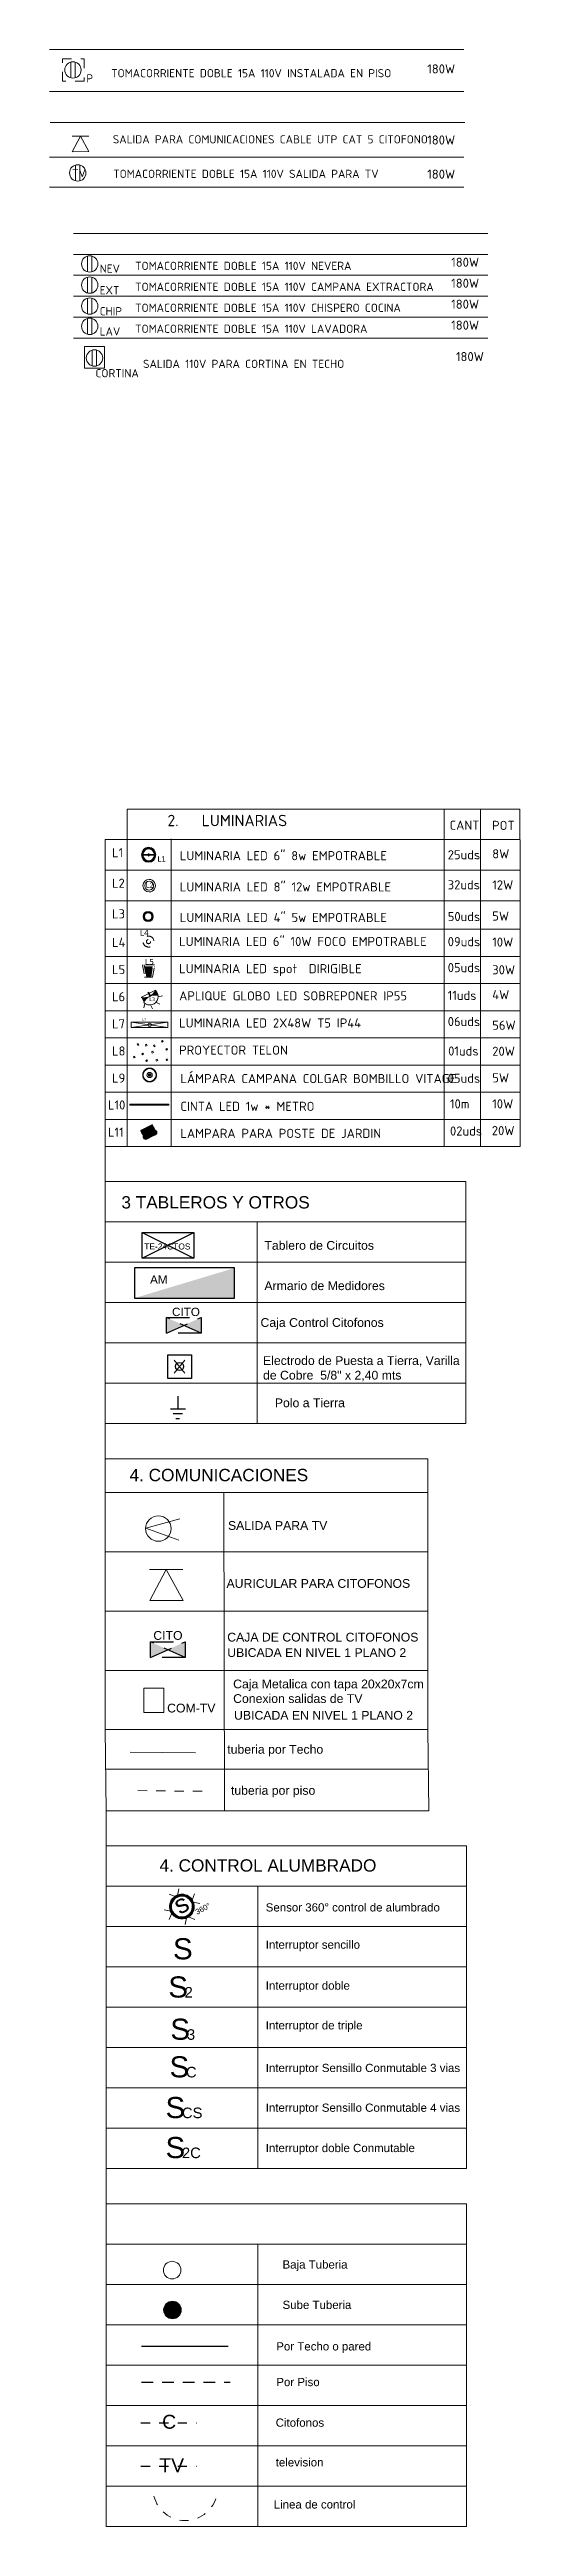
# Model space of a CAD drawing. Header units: millimetres. Extents: x 391 to 679, y 21 to 219.
# Drawn here: x 570.15 to 575.28, y 136.25 to 163.22 of the extents above; entities that cross this region are included whole.
import ezdxf

# ---------------------------------------------------------------- set-up
doc = ezdxf.new("R2010")
doc.units = ezdxf.units.MM
for name, pattern in [('Demolished', [0.004762, 0.003175, -0.001587]), ('HIDDEN', [0.375, 0.25, -0.125]), ('HIDDEN2', [0.1875, 0.125, -0.0625]), ('RAYITAS', [0.375, 0.25, -0.125])]:
    doc.linetypes.add(name, pattern=pattern)
doc.layers.get('0').update_dxf_attribs({"lineweight": 13})
for name, color, linetype, lineweight in [('A-DETL', 7, 'Continuous', 9), ('BLOQUES CUADRO', 140, 'Continuous', 18), ('Comunicacion', 3, 'Continuous', 9), ('Comunicaciones', 30, 'Continuous', 9), ('CUADROS', 250, 'Continuous', 18), ('E-COTAS', 7, 'Continuous', 25), ('E-LITE-EQPM', 33, 'Continuous', 9), ('ELEC', 1, 'Continuous', 20), ('Electrico Convenciones y Notas', 7, 'Continuous', 25), ('Electricos Luminarias', 7, 'Continuous', 25), ('G-ANNO-TEXT', 7, 'Continuous', 9), ('IL cuadro', 5, 'Continuous', 9), ('Iluminacion', 190, 'Continuous', 9), ('Interruptores', 3, 'Continuous', 9), ('Salida Iluminacion', 140, 'Continuous', 15), ('TUBERIA', 1, 'Continuous', 9), ('Tuberia Piso', 1, 'HIDDEN2', 13)]:
    doc.layers.add(name, color=color, linetype=linetype, lineweight=lineweight)
doc.styles.add('DINGRAFO', font='SIMPLEX.SHX')
doc.styles.add('ISOCPEUR_1', font='isocpeur.ttf', dxfattribs={"height": 0.075})
doc.styles.add('ISOCPEUR_3', font='isocpeur.ttf', dxfattribs={"height": 0.2})
doc.styles.add('ISOCPEUR_B', font='', dxfattribs={"height": 0.3})
doc.styles.add('ISOCPEUR_B_1', font='', dxfattribs={"height": 0.2})
doc.styles.get("Standard").update_dxf_attribs({"font": 'arial.ttf'})
doc.styles.get('ISOCPEUR_B').set_extended_font_data('ISOCPEUR', bold=True)
doc.styles.get('ISOCPEUR_B_1').set_extended_font_data('ISOCPEUR', bold=True)

msp = doc.modelspace()

# ---------------------------------------------------------------- texts
at = {"layer": 'CUADROS', "char_height": 0.095465, "attachment_point": 1, "style": 'DINGRAFO'}
for s, insert, width in [('{\\fArial|b0|i0|c0|p34;Tablero de Circuitos}', (572.4879, 150.2441), 2.081958), ('{\\fArial|b0|i0|c0|p34;Armario de Medidores}', (572.4879, 149.8049), 2.081958), ('{\\fArial|b0|i0|c0|p34;Caja Control Citofonos}', (572.4456, 149.4042), 2.081958), ('{\\fArial|b0|i0|c0|p34;Electrodo de Puesta a Tierra, Varilla de Cobre  5/8" x 2,40 mts}', (572.4728, 148.99), 2.16224), ('{\\fArial|b0|i0|c0|p34;Polo a Tierra}', (572.6015, 148.5299), 2.081958), ('{\\fArial|b0|i0|c0|p34;SALIDA PARA TV}', (572.0911, 147.1947), 2.081958), ('{\\fArial|b0|i0|c0|p34;AURICULAR PARA CITOFONOS}', (572.0755, 146.5634), 2.081958), ('{\\fArial|b0|i0|c0|p34;CITO}', (571.2782, 145.9975), 2.081958), ('{\\fArial|b0|i0|c0|p34;CAJA DE CONTROL CITOFONOS}', (572.0833, 145.9789), 2.081958), ('{\\fArial|b0|i0|c0|p34;UBICADA EN NIVEL 1 PLANO 2}', (572.0833, 145.8107), 2.081958), ('{\\fArial|b0|i0|c0|p34;Caja Metalica con tapa 20x20x7cm\\PConexion salidas de TV}', (572.1476, 145.4692), 2.081958), ('{\\fArial|b0|i0|c0|p34;COM-TV}', (571.4287, 145.2066), 2.081958), ('{\\fArial|b0|i0|c0|p34;UBICADA EN NIVEL 1 PLANO 2}', (572.1575, 145.1278), 2.081958), ('{\\fArial|b0|i0|c0|p34;tuberia por Techo}', (572.0833, 144.7573), 2.081958), ('{\\fArial|b0|i0|c0|p34;tuberia por piso}', (572.1232, 144.3104), 2.081958)]:
    msp.add_mtext(s, dxfattribs=dict(at, insert=insert, width=width))
at = {"layer": 'Electrico Convenciones y Notas', "color": 6, "attachment_point": 1}
for s, insert, char_height, width in [('{\\fArial|b0|i0|c0|p34;TE-24CTOS}', (571.1799, 150.2171), 0.06542, 0.881189), ('{\\fArial|b0|i0|c0|p34;AM}', (571.243, 149.8701), 0.090861, 1.223874), ('{\\fArial|b0|i0|c0|p34;CITO}', (571.4821, 149.5177), 0.090861, 1.223874)]:
    msp.add_mtext(s, dxfattribs=dict(at, insert=insert, char_height=char_height, width=width))
at = {"layer": 'Electrico Convenciones y Notas', "color": 30, "insert": (571.3741, 137.4646), "char_height": 0.151435, "width": 2.03979, "attachment_point": 1}
msp.add_mtext('{\\fArial|b0|i0|c0|p34;C}', dxfattribs=at)
at = {"layer": 'Electrico Convenciones y Notas', "color": 4, "insert": (571.343, 136.9911), "char_height": 0.151435, "width": 2.03979, "attachment_point": 1}
msp.add_mtext('{\\fArial|b0|i0|c0|p34;TV}', dxfattribs=at)
at = {"layer": 'G-ANNO-TEXT', "color": 1, "width": 2.073228, "attachment_point": 1, "style": 'ISOCPEUR_3'}
for s, insert, char_height in [('P', (570.5486, 162.9467), 0.0894), ('TV', (570.3935, 161.9155), 0.08939), ('NEV', (570.6936, 160.8753), 0.08939), ('EXT', (570.6936, 160.6401), 0.08939), ('CHIP', (570.6936, 160.4118), 0.08939), ('LAV', (570.6936, 160.1915), 0.08939)]:
    msp.add_mtext(s, dxfattribs=dict(at, insert=insert, char_height=char_height))
at = {"layer": 'G-ANNO-TEXT', "color": 7, "attachment_point": 1}
for s, insert, char_height, width, style in [('TOMACORRIENTE DOBLE 15A 110V INSTALADA EN PISO', (570.8189, 163.003), 0.089392, 3.043338, 'ISOCPEUR_3'), ('\\pxt11;180W', (574.2613, 163.055), 0.099478, 2.637051, 'ISOCPEUR_1'), ('SALIDA PARA COMUNICACIONES CABLE UTP CAT 5 CITOFONO', (570.8365, 162.2831), 0.089392, 3.458182, 'ISOCPEUR_3'), ('\\pxt11;180W', (574.2613, 162.2807), 0.099478, 2.637051, 'ISOCPEUR_1'), ('TOMACORRIENTE DOBLE 15A 110V SALIDA PARA TV', (570.841, 161.9073), 0.089392, 3.043338, 'ISOCPEUR_3'), ('\\pxt11;180W', (574.2613, 161.909), 0.099478, 2.637051, 'ISOCPEUR_1'), ('TOMACORRIENTE DOBLE 15A 110V NEVERA', (571.0799, 160.9055), 0.089392, 2.348763, 'ISOCPEUR_3'), ('\\pxt11;180W', (574.5223, 160.9499), 0.099478, 2.637051, 'ISOCPEUR_1'), ('TOMACORRIENTE DOBLE 15A 110V CAMPANA EXTRACTORA', (571.0799, 160.6772), 0.089392, 3.277893, 'ISOCPEUR_3'), ('\\pxt11;180W', (574.5223, 160.7215), 0.099478, 2.637051, 'ISOCPEUR_1'), ('\\pxt11;180W', (574.5223, 160.4932), 0.099478, 2.637051, 'ISOCPEUR_1'), ('TOMACORRIENTE DOBLE 15A 110V CHISPERO COCINA', (571.0799, 160.4488), 0.089392, 3.034397, 'ISOCPEUR_3'), ('TOMACORRIENTE DOBLE 15A 110V LAVADORA', (571.0799, 160.2205), 0.089392, 2.980348, 'ISOCPEUR_3'), ('\\pxt11;180W', (574.5223, 160.2648), 0.099478, 2.637051, 'ISOCPEUR_1'), ('\\pxt11;180W', (574.5742, 159.9225), 0.099478, 2.637051, 'ISOCPEUR_1'), ('CORTINA', (570.6486, 159.7369), 0.08939, 2.073228, 'ISOCPEUR_3'), ('SALIDA 110V PARA CORTINA EN TECHO', (571.1659, 159.8385), 0.089392, 2.348763, 'ISOCPEUR_3'), ('\\pxi-3,l4,t4;2.^ILUMINARIAS', (571.3077, 154.8843), 0.124348, 1.647603, 'ISOCPEUR_B_1'), ('\\pxt11;CANT', (574.505, 154.8207), 0.099478, 2.637051, 'ISOCPEUR_1'), ('\\pxt11;POT', (574.9671, 154.8186), 0.09948, 2.637051, 'ISOCPEUR_1'), ('L1', (570.8279, 154.5218), 0.09948, 2.637051, 'ISOCPEUR_1'), ('LUMINARIA LED 6" 8w EMPOTRABLE', (571.5669, 154.4888), 0.099478, 2.637051, 'ISOCPEUR_1'), ('25uds', (574.4844, 154.4987), 0.09948, 2.637051, 'ISOCPEUR_1'), ('\\pxt11;8W', (574.9692, 154.5092), 0.09948, 2.637051, 'ISOCPEUR_1'), ('L2', (570.8279, 154.189), 0.09948, 2.637051, 'ISOCPEUR_1'), ('LUMINARIA LED 8" 12w EMPOTRABLE', (571.5669, 154.1491), 0.099478, 2.637051, 'ISOCPEUR_1'), ('32uds', (574.4844, 154.172), 0.09948, 2.637051, 'ISOCPEUR_1'), ('\\pxt11;12W', (574.9692, 154.1704), 0.09948, 2.637051, 'ISOCPEUR_1'), ('L3', (570.8279, 153.8559), 0.09948, 2.637051, 'ISOCPEUR_1'), ('LUMINARIA LED 4" 5w EMPOTRABLE', (571.5669, 153.816), 0.099478, 2.637051, 'ISOCPEUR_1'), ('50uds', (574.4844, 153.8262), 0.09948, 2.637051, 'ISOCPEUR_1'), ('\\pxt11;5W', (574.9692, 153.8317), 0.09948, 2.637051, 'ISOCPEUR_1'), ('L4', (570.8279, 153.545), 0.09948, 2.637051, 'ISOCPEUR_1'), ('LUMINARIA LED 6" 10W FOCO EMPOTRABLE', (571.5594, 153.5546), 0.099478, 2.637051, 'ISOCPEUR_1'), ('09uds', (574.4844, 153.5527), 0.09948, 2.637051, 'ISOCPEUR_1'), ('\\pxt11;10W', (574.9692, 153.5484), 0.09948, 2.637051, 'ISOCPEUR_1'), ('L5', (570.8279, 153.2495), 0.09948, 2.637051, 'ISOCPEUR_1'), ('LUMINARIA LED spot  DIRIGIBLE', (571.5594, 153.2589), 0.099478, 2.637051, 'ISOCPEUR_1'), ('05uds', (574.4844, 153.2703), 0.09948, 2.637051, 'ISOCPEUR_1'), ('30W', (574.9692, 153.2466), 0.09948, 2.637051, 'ISOCPEUR_1'), ('L6', (570.8279, 152.9539), 0.09948, 2.637051, 'ISOCPEUR_1'), ('APLIQUE GLOBO LED SOBREPONER IP55', (571.5594, 152.9631), 0.099478, 2.637051, 'ISOCPEUR_1'), ('11uds', (574.4844, 152.9681), 0.09948, 2.637051, 'ISOCPEUR_1'), ('4W', (574.9692, 152.9755), 0.09948, 2.637051, 'ISOCPEUR_1'), ('L7', (570.8279, 152.6584), 0.09948, 2.637051, 'ISOCPEUR_1'), ('LUMINARIA LED 2X48W T5 IP44', (571.5594, 152.6676), 0.099478, 2.637051, 'ISOCPEUR_1'), ('06uds', (574.4844, 152.683), 0.09948, 2.637051, 'ISOCPEUR_1'), ('56W', (574.9692, 152.6429), 0.09948, 2.637051, 'ISOCPEUR_1'), ('PROYECTOR TELON', (571.5594, 152.3718), 0.099478, 2.637051, 'ISOCPEUR_1'), ('L8', (570.8279, 152.3629), 0.09948, 2.637051, 'ISOCPEUR_1'), ('LÁMPARA CAMPANA COLGAR BOMBILLO VITAGE', (571.5728, 152.0621), 0.099478, 3.059014, 'ISOCPEUR_1'), ('01uds', (574.4892, 152.3626), 0.09948, 2.637051, 'ISOCPEUR_1'), ('20W', (574.9692, 152.3596), 0.09948, 2.637051, 'ISOCPEUR_1'), ('L9', (570.8279, 152.0674), 0.09948, 2.637051, 'ISOCPEUR_1'), ('05uds', (574.4844, 152.0657), 0.09948, 2.637051, 'ISOCPEUR_1'), ('5W', (574.9692, 152.0701), 0.09948, 2.637051, 'ISOCPEUR_1'), ('L10', (570.7838, 151.7748), 0.09948, 2.637051, 'ISOCPEUR_1'), ('CINTA LED 1w * METRO', (571.5728, 151.7601), 0.099478, 3.059014, 'ISOCPEUR_1'), ('10m', (574.5088, 151.7868), 0.09948, 2.637051, 'ISOCPEUR_1'), ('10W', (574.9692, 151.7868), 0.09948, 2.637051, 'ISOCPEUR_1'), ('L11', (570.7838, 151.4791), 0.09948, 2.637051, 'ISOCPEUR_1'), ('LAMPARA PARA POSTE DE JARDIN ', (571.5728, 151.4658), 0.099478, 3.221308, 'ISOCPEUR_1'), ('02uds', (574.5088, 151.4913), 0.09948, 2.637051, 'ISOCPEUR_1'), ('20W', (574.9647, 151.4956), 0.09948, 2.637051, 'ISOCPEUR_1'), ('{\\fArial|b0|i0|c0|p34;3 TABLEROS Y OTROS}', (570.9308, 150.7322), 0.134088, 3.964836, 'ISOCPEUR_B'), ('{\\fArial|b0|i0|c0|p34;4. COMUNICACIONES}', (571.0188, 147.7632), 0.134088, 3.964836, 'ISOCPEUR_B'), ('{\\fArial|b0|i0|c0|p34;4. CONTROL ALUMBRADO}', (571.345, 143.5125), 0.134088, 3.964836, 'ISOCPEUR_B'), ('{\\fArial|b0|i0|c0|p34;Sensor 360° control de alumbrado}', (572.5024, 143.0337), 0.089392, 2.348763, 'ISOCPEUR_3'), ('{\\fArial|b0|i0|c0|p34;Interruptor sencillo}', (572.5024, 142.628), 0.089392, 2.348763, 'ISOCPEUR_3'), ('{\\fArial|b0|i0|c0|p34;Interruptor doble}', (572.5024, 142.1826), 0.089392, 2.348763, 'ISOCPEUR_3'), ('{\\fArial|b0|i0|c0|p34;Interruptor de triple}', (572.5024, 141.75), 0.089392, 2.348763, 'ISOCPEUR_3'), ('{\\fArial|b0|i0|c0|p34;Interruptor Sensillo Conmutable 3 vias }', (572.5024, 141.2856), 0.089392, 2.348763, 'ISOCPEUR_3'), ('{\\fArial|b0|i0|c0|p34;Interruptor Sensillo Conmutable 4 vias}', (572.5024, 140.853), 0.089392, 2.348763, 'ISOCPEUR_3'), ('{\\fArial|b0|i0|c0|p34;Interruptor doble Conmutable}', (572.5024, 140.4141), 0.089392, 2.348763, 'ISOCPEUR_3'), ('{\\fArial|b0|i0|c0|p34;Baja Tuberia}', (572.6856, 139.1458), 0.089392, 2.348763, 'ISOCPEUR_3'), ('{\\fArial|b0|i0|c0|p34;Sube Tuberia}', (572.6856, 138.7065), 0.089392, 2.348763, 'ISOCPEUR_3'), ('{\\fArial|b0|i0|c0|p34;Por Techo o pared}', (572.6172, 138.2544), 0.089392, 2.348763, 'ISOCPEUR_3'), ('{\\fArial|b0|i0|c0|p34;Por Piso}', (572.6179, 137.866), 0.089392, 2.348763, 'ISOCPEUR_3'), ('{\\fArial|b0|i0|c0|p34;Citofonos}', (572.6109, 137.4239), 0.089392, 2.348763, 'ISOCPEUR_3'), ('{\\fArial|b0|i0|c0|p34;television}', (572.6109, 136.9917), 0.089392, 2.348763, 'ISOCPEUR_3'), ('{\\fArial|b0|i0|c0|p34;Linea de control}', (572.5896, 136.5336), 0.089392, 2.348763, 'ISOCPEUR_3')]:
    msp.add_mtext(s, dxfattribs=dict(at, insert=insert, char_height=char_height, width=width, style=style))
at = {"layer": 'Interruptores', "color": 1, "attachment_point": 1, "rotation": 0.06125}
for s, insert, char_height in [('S', (571.492, 142.653), 0.2302), ('S', (571.4107, 140.9247), 0.2302), ('CS', (571.5898, 140.8093), 0.11508), ('S', (571.4107, 140.4892), 0.2302), ('2C', (571.5898, 140.3738), 0.11508)]:
    msp.add_mtext_dynamic_manual_height_columns(s, width=0.182788, gutter_width=12.5, heights=[0], dxfattribs=dict(at, insert=insert, char_height=char_height))

# ---------------------------------------------------------------- blocks, each defined once
blk = doc.blocks.new('piso')
at = {"color": 0}
blk.add_circle((0, 0), 0.0936, dxfattribs=at)
blk = doc.blocks.new('Family - ___-13700779-SIMBOLOS PLANTA DE ILUMINACIÓN')
at = {"layer": 'Electricos Luminarias', "color": 1}
for p, q in [((5.676, -2.028), (5.538, -2.028)), ((5.538, -2.031), (5.676, -2.031))]:
    blk.add_line(p, q, dxfattribs=at)
at = {"layer": 'Electricos Luminarias', "color": 1, "flags": 128}
for points in [[(5.678, -2.029), (5.672, -2.001), (5.655, -1.978), (5.63, -1.963), (5.602, -1.959), (5.574, -1.967), (5.552, -1.985), (5.539, -2.011), (5.536, -2.029)], [(5.616, -2.028), (5.612, -2.021), (5.603, -2.02), (5.597, -2.028)], [(5.536, -2.029), (5.542, -2.058), (5.559, -2.081), (5.584, -2.096), (5.612, -2.1), (5.64, -2.092), (5.662, -2.074), (5.675, -2.048), (5.678, -2.029)], [(5.598, -2.031), (5.602, -2.038), (5.611, -2.039), (5.617, -2.031)]]:
    blk.add_lwpolyline(points, dxfattribs=at)
at = {"layer": 'Electricos Luminarias', "color": 1}
for radius, start, end in [(0.0835, 360, 180), (0.0749, 0, 180), (0.0734, 360, 180), (0.0706, 0, 180), (0.0835, 180, 360), (0.0749, 180, 360), (0.0734, 180, 360), (0.0706, 180, 360)]:
    blk.add_arc((5.607, -2.029), radius, start, end, dxfattribs=at)
at = {"insert": (5.71, -2.048), "char_height": 0.06, "attachment_point": 1}
blk.add_mtext_dynamic_manual_height_columns('{\\fVerdana|b0|i0|c0|p34;L1}', width=0.15636, gutter_width=1, heights=[0], dxfattribs=at)
blk = doc.blocks.new('ROSETA')
at = {"layer": 'Iluminacion', "color": 5}
for radius, start, end in [(0.0755, 90, 270), (0.0537, 90, 270), (0.0755, 270, 90), (0.0537, 270, 90)]:
    blk.add_arc((0, 0), radius, start, end, dxfattribs=at)
at = {"insert": (-0.041, 0.036), "char_height": 0.06, "attachment_point": 1}
blk.add_mtext_dynamic_manual_height_columns('{\\fVerdana|b0|i0|c0|p34;L2}', width=0.07393, gutter_width=1, heights=[0], dxfattribs=at)
blk = doc.blocks.new('Lighting_Fixture-Lutron-Recessed-Finire-4in-Round-Downlight - Not a Type - Load Type Catalog-13473215-1_9 PLANTA ILUMINACIÓN')
at = {"layer": 'E-LITE-EQPM', "color": 243}
for start, end in [(90, 270), (270, 90)]:
    blk.add_arc((0, 0), 0.0737, start, end, dxfattribs=at)
blk = doc.blocks.new('L3')
at = {"layer": 'A-DETL', "color": 6, "linetype": 'Demolished', "ltscale": 4}
blk.add_circle((1040.845, 112.77), 0.0224, dxfattribs=at)
for start, end in [(9.9999, 189.9999), (189.9999, 9.9999)]:
    blk.add_arc((1040.845, 112.77), 0.0597, start, end, dxfattribs=at)
at = {"insert": (1040.75, 112.895), "char_height": 0.06, "attachment_point": 1}
blk.add_mtext_dynamic_manual_height_columns('{\\fVerdana|b0|i0|c0|p34;L4}', width=0.17561, gutter_width=1, heights=[0], dxfattribs=at)
blk = doc.blocks.new('L8')
at = {"layer": 'IL cuadro'}
h = blk.add_hatch(color=256, dxfattribs=at)
h.dxf.hatch_style = 1
h.paths.add_polyline_path([(1040.871, 111.442), (1040.784, 111.442), (1040.804, 111.329), (1040.851, 111.329)])
at = {"layer": 'A-DETL', "linetype": 'Demolished'}
for p, q in [((1040.893, 111.461), (1040.761, 111.461)), ((1040.761, 111.461), (1040.785, 111.329)), ((1040.765, 111.442), (1040.761, 111.442)), ((1040.78, 111.461), (1040.804, 111.329)), ((1040.871, 111.442), (1040.784, 111.442)), ((1040.851, 111.329), (1040.874, 111.461)), ((1040.87, 111.329), (1040.893, 111.461)), ((1040.893, 111.442), (1040.89, 111.442)), ((1040.785, 111.329), (1040.87, 111.329))]:
    blk.add_line(p, q, dxfattribs=at)
at = {"insert": (1040.789, 111.525), "char_height": 0.06, "attachment_point": 1}
blk.add_mtext_dynamic_manual_height_columns('{\\fVerdana|b0|i0|c0|p34;L5}', width=0.09935, gutter_width=1, heights=[0], dxfattribs=at)
blk = doc.blocks.new('*U310')
at = {"layer": 'TUBERIA'}
blk.add_lwpolyline([(0.015, 0.034), (-0.015, -0.034)], dxfattribs=at)
blk = doc.blocks.new('*U311')
at = {"layer": 'Iluminacion', "color": 0, "linetype": 'ByBlock', "lineweight": -2, "transparency": 16777216}
blk.add_blockref('*U310', (144.46, 11.037), dxfattribs=at)
for p, rotation in [((144.574, 10.996), 40.00000000000001), ((144.687, 11.038), 79.99999999999994), ((144.747, 11.143), 120)]:
    blk.add_blockref('*U310', p, dxfattribs=dict(at, rotation=rotation))
blk = doc.blocks.new('Aplique')
at = {"layer": 'Iluminacion'}
h = blk.add_hatch(color=5, dxfattribs=at)
h.dxf.hatch_style = 1
edge = h.paths.add_edge_path()
edge.add_line((144.671, 11.275), (144.713, 11.19))
edge.add_arc((144.666, 10.986), 0.209, 76.9152, 155.8902)
edge.add_line((144.475, 11.071), (144.433, 11.157))
edge.add_arc((144.48, 11.36), 0.209, 256.9152, 335.8902)
h = blk.add_hatch(color=5, dxfattribs=at)
h.dxf.hatch_style = 1
h.paths.add_polyline_path([(144.573, 11.173), (144.541, 11.238), (144.557, 11.246), (144.589, 11.181)])
at = {"layer": 'Iluminacion', "color": 5}
blk.add_lwpolyline([(144.433, 11.157), (144.671, 11.275)], dxfattribs=at)
blk.add_lwpolyline([(144.573, 11.173), (144.541, 11.238), (144.557, 11.246), (144.589, 11.181)], close=True, dxfattribs=at)
for centre, radius, start, end in [((144.48, 11.36), 0.209, 256.9152, 335.8902), ((144.575, 11.169), 0.14, 224.4635, 47.4095), ((144.666, 10.986), 0.209, 76.9152, 155.8902)]:
    blk.add_arc(centre, radius, start, end, dxfattribs=at)
at = {"layer": 'Iluminacion', "color": 5, "rotation": 10}
blk.add_blockref('*U311', (4.136, -24.935), dxfattribs=at)
at = {"insert": (144.565, 11.155), "char_height": 0.06, "attachment_point": 1}
blk.add_mtext_dynamic_manual_height_columns('{\\fVerdana|b0|i0|c0|p34;L3}', width=0.3994, gutter_width=1, heights=[0], dxfattribs=at)
blk = doc.blocks.new('Luminaria Fluorescente')
at = {"layer": 'Iluminacion', "color": 1}
blk.add_lwpolyline([(0, 0.15), (1, 0.15), (1, 0), (0, 0), (0, 0.15)], dxfattribs=at)
at = {"insert": (0.305, 0.248), "char_height": 0.06, "attachment_point": 1}
blk.add_mtext_dynamic_manual_height_columns('{\\fVerdana|b0|i0|c0|p34;L7}', width=0.51626, gutter_width=1, heights=[0], dxfattribs=at)
blk = doc.blocks.new('Lampara tipo CAMPANA - Lampara tipo CAMPANA-1434747-NIVEL 4')
at = {"layer": 'E-LITE-EQPM', "color": 1, "lineweight": 13, "flags": 128}
for points in [[(-0.15, 0), (-0.15, 0.006), (-0.15, 0.012), (-0.149, 0.018), (-0.148, 0.024), (-0.147, 0.03), (-0.146, 0.036), (-0.144, 0.041), (-0.142, 0.047), (-0.14, 0.053), (-0.138, 0.058), (-0.136, 0.064), (-0.133, 0.069), (-0.13, 0.075), (-0.127, 0.08), (-0.124, 0.085), (-0.12, 0.09), (-0.117, 0.094), (-0.113, 0.099), (-0.109, 0.103), (-0.105, 0.108), (-0.1, 0.112), (-0.096, 0.116), (-0.091, 0.119), (-0.086, 0.123), (-0.081, 0.126), (-0.076, 0.129), (-0.071, 0.132), (-0.065, 0.135), (-0.06, 0.138), (-0.054, 0.14), (-0.049, 0.142), (-0.043, 0.144), (-0.037, 0.145), (-0.031, 0.147), (-0.025, 0.148), (-0.02, 0.149), (-0.014, 0.149), (-0.008, 0.15), (-0.002, 0.15), (0.004, 0.15), (0.01, 0.15), (0.016, 0.149), (0.022, 0.148), (0.028, 0.147), (0.034, 0.146), (0.04, 0.145), (0.046, 0.143), (0.051, 0.141), (0.057, 0.139), (0.062, 0.136), (0.068, 0.134), (0.073, 0.131), (0.078, 0.128), (0.083, 0.125), (0.088, 0.121), (0.093, 0.118), (0.098, 0.114), (0.102, 0.11), (0.106, 0.106), (0.111, 0.101), (0.115, 0.097), (0.118, 0.092), (0.122, 0.087), (0.125, 0.082), (0.129, 0.077), (0.132, 0.072), (0.134, 0.067), (0.137, 0.061), (0.139, 0.056), (0.141, 0.05), (0.143, 0.045), (0.145, 0.039), (0.146, 0.033), (0.148, 0.027), (0.148, 0.021), (0.149, 0.015), (0.15, 0.009), (0.15, 0.003), (0.15, 0)], [(-0.028, 0), (-0.028, 0.001), (-0.028, 0.002), (-0.028, 0.003), (-0.028, 0.004), (-0.028, 0.006), (-0.027, 0.007), (-0.027, 0.008), (-0.027, 0.009), (-0.026, 0.01), (-0.026, 0.011), (-0.025, 0.012), (-0.025, 0.013), (-0.024, 0.014), (-0.024, 0.015), (-0.023, 0.016), (-0.023, 0.017), (-0.022, 0.018), (-0.021, 0.018), (-0.02, 0.019), (-0.02, 0.02), (-0.019, 0.021), (-0.018, 0.022), (-0.017, 0.022), (-0.016, 0.023), (-0.015, 0.024), (-0.014, 0.024), (-0.013, 0.025), (-0.012, 0.025), (-0.011, 0.026), (-0.01, 0.026), (-0.009, 0.027), (-0.008, 0.027), (-0.007, 0.027), (-0.006, 0.027), (-0.005, 0.028), (-0.004, 0.028), (-0.003, 0.028), (-0.002, 0.028), (0, 0.028), (0.001, 0.028), (0.002, 0.028), (0.003, 0.028), (0.004, 0.028), (0.005, 0.028), (0.006, 0.027), (0.007, 0.027), (0.008, 0.027), (0.009, 0.026), (0.011, 0.026), (0.012, 0.025), (0.013, 0.025), (0.014, 0.024), (0.015, 0.024), (0.015, 0.023), (0.016, 0.023), (0.017, 0.022), (0.018, 0.021), (0.019, 0.021), (0.02, 0.02), (0.021, 0.019), (0.021, 0.018), (0.022, 0.017), (0.023, 0.016), (0.023, 0.015), (0.024, 0.014), (0.024, 0.013), (0.025, 0.012), (0.025, 0.011), (0.026, 0.01), (0.026, 0.009), (0.027, 0.008), (0.027, 0.007), (0.027, 0.006), (0.027, 0.005), (0.028, 0.004), (0.028, 0.003), (0.028, 0.002), (0.028, 0.001), (0.028, 0)], [(-0.003, 0.001), (-0.003, 0.001), (-0.002, 0.001), (-0.002, 0.001), (-0.002, 0.001), (-0.002, 0.002), (-0.002, 0.002), (-0.002, 0.002), (-0.002, 0.002), (-0.002, 0.002), (-0.002, 0.002), (-0.002, 0.002), (-0.002, 0.002), (-0.002, 0.002), (-0.002, 0.002), (-0.002, 0.002), (-0.001, 0.002), (-0.001, 0.002), (-0.001, 0.002), (-0.001, 0.002), (-0.001, 0.002), (-0.001, 0.003), (-0.001, 0.003), (-0.001, 0.003), (-0.001, 0.003), (-0.001, 0.003), (0, 0.003), (0, 0.003), (0, 0.003), (0, 0.003), (0, 0.003), (0, 0.003), (0, 0.003), (0, 0.003), (0, 0.003), (0.001, 0.003), (0.001, 0.003), (0.001, 0.003), (0.001, 0.003), (0.001, 0.002), (0.001, 0.002), (0.001, 0.002), (0.001, 0.002), (0.001, 0.002), (0.001, 0.002), (0.001, 0.002), (0.002, 0.002), (0.002, 0.002), (0.002, 0.002), (0.002, 0.002), (0.002, 0.002), (0.002, 0.002), (0.002, 0.002), (0.002, 0.002), (0.002, 0.001), (0.002, 0.001), (0.002, 0.001), (0.002, 0.001), (0.002, 0.001), (0.002, 0.001), (0.002, 0.001), (0.002, 0.001), (0.002, 0.001), (0.002, 0.001), (0.003, 0), (0.003, 0), (0.003, 0), (0.003, 0), (0.003, 0), (0.003, 0)], [(-0.003, 0), (-0.003, 0), (-0.003, 0), (-0.003, 0), (-0.003, 0), (-0.003, 0.001), (-0.003, 0.001), (-0.003, 0.001), (-0.003, 0.001), (-0.003, 0.001), (-0.003, 0.001)], [(0.15, 0), (0.15, -0.006), (0.15, -0.012), (0.149, -0.018), (0.148, -0.024), (0.147, -0.03), (0.146, -0.036), (0.144, -0.041), (0.142, -0.047), (0.14, -0.053), (0.138, -0.058), (0.136, -0.064), (0.133, -0.069), (0.13, -0.075), (0.127, -0.08), (0.124, -0.085), (0.12, -0.09), (0.117, -0.094), (0.113, -0.099), (0.109, -0.103), (0.105, -0.108), (0.1, -0.112), (0.096, -0.116), (0.091, -0.119), (0.086, -0.123), (0.081, -0.126), (0.076, -0.129), (0.071, -0.132), (0.065, -0.135), (0.06, -0.138), (0.054, -0.14), (0.049, -0.142), (0.043, -0.144), (0.037, -0.145), (0.031, -0.147), (0.025, -0.148), (0.02, -0.149), (0.014, -0.149), (0.008, -0.15), (0.002, -0.15), (-0.004, -0.15), (-0.01, -0.15), (-0.016, -0.149), (-0.022, -0.148), (-0.028, -0.147), (-0.034, -0.146), (-0.04, -0.145), (-0.046, -0.143), (-0.051, -0.141), (-0.057, -0.139), (-0.062, -0.136), (-0.068, -0.134), (-0.073, -0.131), (-0.078, -0.128), (-0.083, -0.125), (-0.088, -0.121), (-0.093, -0.118), (-0.098, -0.114), (-0.102, -0.11), (-0.106, -0.106), (-0.111, -0.101), (-0.115, -0.097), (-0.118, -0.092), (-0.122, -0.087), (-0.125, -0.082), (-0.129, -0.077), (-0.132, -0.072), (-0.134, -0.067), (-0.137, -0.061), (-0.139, -0.056), (-0.141, -0.05), (-0.143, -0.045), (-0.145, -0.039), (-0.146, -0.033), (-0.148, -0.027), (-0.148, -0.021), (-0.149, -0.015), (-0.15, -0.009), (-0.15, -0.003), (-0.15, 0)], [(0.028, 0), (0.028, -0.001), (0.028, -0.002), (0.028, -0.003), (0.028, -0.004), (0.027, -0.006), (0.027, -0.007), (0.027, -0.008), (0.027, -0.009), (0.026, -0.01), (0.026, -0.011), (0.025, -0.012), (0.025, -0.013), (0.024, -0.014), (0.024, -0.015), (0.023, -0.016), (0.022, -0.017), (0.022, -0.018), (0.021, -0.018), (0.02, -0.019), (0.019, -0.02), (0.019, -0.021), (0.018, -0.022), (0.017, -0.022), (0.016, -0.023), (0.015, -0.024), (0.014, -0.024), (0.013, -0.025), (0.012, -0.025), (0.011, -0.026), (0.01, -0.026), (0.009, -0.027), (0.008, -0.027), (0.007, -0.027), (0.006, -0.027), (0.005, -0.028), (0.004, -0.028), (0.002, -0.028), (0.001, -0.028), (0, -0.028), (-0.001, -0.028), (-0.002, -0.028), (-0.003, -0.028), (-0.004, -0.028), (-0.005, -0.028), (-0.006, -0.027), (-0.008, -0.027), (-0.009, -0.027), (-0.01, -0.026), (-0.011, -0.026), (-0.012, -0.025), (-0.013, -0.025), (-0.014, -0.024), (-0.015, -0.024), (-0.016, -0.023), (-0.017, -0.023), (-0.017, -0.022), (-0.018, -0.021), (-0.019, -0.021), (-0.02, -0.02), (-0.021, -0.019), (-0.022, -0.018), (-0.022, -0.017), (-0.023, -0.016), (-0.024, -0.015), (-0.024, -0.014), (-0.025, -0.013), (-0.025, -0.012), (-0.026, -0.011), (-0.026, -0.01), (-0.027, -0.009), (-0.027, -0.008), (-0.027, -0.007), (-0.027, -0.006), (-0.028, -0.005), (-0.028, -0.004), (-0.028, -0.003), (-0.028, -0.002), (-0.028, -0.001), (-0.028, 0)], [(0.003, 0), (0.003, 0), (0.003, 0), (0.003, 0), (0.003, 0), (0.003, -0.001), (0.002, -0.001), (0.002, -0.001), (0.002, -0.001), (0.002, -0.001), (0.002, -0.001), (0.002, -0.001), (0.002, -0.001), (0.002, -0.001), (0.002, -0.001), (0.002, -0.002), (0.002, -0.002), (0.002, -0.002), (0.002, -0.002), (0.002, -0.002), (0.002, -0.002), (0.002, -0.002), (0.002, -0.002), (0.002, -0.002), (0.001, -0.002), (0.001, -0.002), (0.001, -0.002), (0.001, -0.002), (0.001, -0.002), (0.001, -0.002), (0.001, -0.002), (0.001, -0.003), (0.001, -0.003), (0.001, -0.003), (0, -0.003), (0, -0.003), (0, -0.003), (0, -0.003), (0, -0.003), (0, -0.003), (0, -0.003), (0, -0.003), (0, -0.003), (-0.001, -0.003), (-0.001, -0.003), (-0.001, -0.003), (-0.001, -0.003), (-0.001, -0.003), (-0.001, -0.003), (-0.001, -0.002), (-0.001, -0.002), (-0.001, -0.002), (-0.001, -0.002), (-0.002, -0.002), (-0.002, -0.002), (-0.002, -0.002), (-0.002, -0.002), (-0.002, -0.002), (-0.002, -0.002), (-0.002, -0.002), (-0.002, -0.002), (-0.002, -0.002), (-0.002, -0.002), (-0.002, -0.002), (-0.002, -0.001), (-0.002, -0.001), (-0.002, -0.001), (-0.002, -0.001), (-0.003, -0.001), (-0.003, -0.001), (-0.003, -0.001), (-0.003, -0.001), (-0.003, -0.001), (-0.003, -0.001), (-0.003, 0), (-0.003, 0), (-0.003, 0), (-0.003, 0), (-0.003, 0), (-0.003, 0)]]:
    blk.add_lwpolyline(points, dxfattribs=at)
at = {"layer": 'E-LITE-EQPM', "color": 1, "lineweight": 13}
for radius, start, end in [(0.141, 360, 180), (0.0573, 360, 180), (0.0177, 137.2627, 163.6885), (0.0177, 109.9054, 115.4117), (0.0177, 93.7956, 104.6877), (0.0177, 76.6309, 81.0738), (0.0177, 64.4204, 69.3488), (0.0177, 16.3115, 26.8689), (0.141, 180, 360), (0.0573, 180, 360), (0.0177, 196.3115, 206.8689), (0.0177, 244.4204, 249.3488), (0.0177, 256.6309, 260.9595), (0.0177, 273.7956, 284.6877), (0.0177, 289.9054, 295.4117), (0.0177, 317.2627, 343.6885)]:
    blk.add_arc((0, 0), radius, start, end, dxfattribs=at)
blk = doc.blocks.new('Lighting_CeilingMounted_LineaLightGroup_Epitax_2W - Epitax-2-W-13451218-NIVEL 4')
at = {"layer": 'E-LITE-EQPM', "color": 1, "lineweight": 13}
for p, q in [((0.0143, 0.0143), (-0.0143, 0.0143)), ((-0.0143, 0.0143), (-0.0143, -0.0143)), ((0.0143, -0.0143), (0.0143, 0.0143)), ((-0.0143, -0.0143), (0.0143, -0.0143))]:
    blk.add_line(p, q, dxfattribs=at)
blk = doc.blocks.new('Telefono')
at = {"layer": 'Comunicaciones', "color": 30}
for points in [[(0, 0), (-0.094, 0.176)], [(0, 0), (0.094, 0.176)], [(-0.094, 0), (0.094, 0)]]:
    blk.add_lwpolyline(points, dxfattribs=at)
at = {"layer": 'Iluminacion', "color": 30}
blk.add_lwpolyline([(-0.094, 0.176), (0.094, 0.176)], dxfattribs=at)
blk = doc.blocks.new('Salida TV')
at = {"layer": 'Iluminacion', "color": 30}
for points in [[(0, 0.003), (-0.077, 0.246)], [(0, 0.003), (0.078, 0.246)]]:
    blk.add_lwpolyline(points, dxfattribs=at)
blk.add_circle((0, 0.095), 0.0921, dxfattribs=at)
blk = doc.blocks.new('*U299')
at = {"layer": 'Comunicacion', "color": 1}
for points in [[(0, -0.036), (-0.06, 0.036)], [(0, -0.036), (0.06, 0.036)]]:
    blk.add_lwpolyline(points, dxfattribs=at)
blk = doc.blocks.new('*U300')
at = {"color": 0, "linetype": 'ByBlock', "lineweight": -2, "transparency": 16777216}
blk.add_blockref('*U299', (0, 0.263), dxfattribs=at)
for p, rotation in [((-0.152, 0.112), 90), ((0.151, 0.11), 270), ((-0.002, -0.04), 180)]:
    blk.add_blockref('*U299', p, dxfattribs=dict(at, rotation=rotation))
blk = doc.blocks.new('SENSOR 360')
h = blk.add_hatch(color=1)
h.dxf.hatch_style = 1
edge = h.paths.add_edge_path()
edge.add_arc((0, 0.113), 0.135, 90, 270)
edge.add_arc((0, 0.113), 0.135, 270, 450)
edge = h.paths.add_edge_path(flags=16)
edge.add_arc((0, 0.113), 0.113, 90, 270)
edge.add_arc((0, 0.113), 0.113, 270, 450)
at = {"layer": 'Comunicacion', "color": 1}
for radius, start, end in [(0.135, 90, 270), (0.113, 90, 270), (0.135, 270, 90), (0.113, 270, 90)]:
    blk.add_arc((0, 0.113), radius, start, end, dxfattribs=at)
blk.add_blockref('*U300', (0, 0))
at = {"color": 1, "attachment_point": 1}
for s, insert, char_height in [('s', (-0.064, 0.244), 0.2), ('360°', (0.104, 0.015), 0.06)]:
    blk.add_mtext_dynamic_manual_height_columns(s, width=0.1747, gutter_width=1, heights=[0], dxfattribs=dict(at, insert=insert, char_height=char_height))
blk = doc.blocks.new('INTERRUPTOR TRIPLE')
at = {"layer": 'Interruptores', "color": 1, "attachment_point": 1}
for s, insert, char_height in [('S', (0, 0.229), 0.229), ('3', (0.18, 0.114), 0.115)]:
    blk.add_mtext_dynamic_manual_height_columns(s, width=0.18279, gutter_width=12.5, heights=[0], dxfattribs=dict(at, insert=insert, char_height=char_height))
blk = doc.blocks.new('INTERRUPTOR CONMUTABLE SENCILLO')
at = {"layer": 'Interruptores', "color": 1, "attachment_point": 1}
for s, insert, char_height in [('S', (0, 0.229), 0.229), ('C', (0.178, 0.114), 0.115)]:
    blk.add_mtext_dynamic_manual_height_columns(s, width=0.18279, gutter_width=12.5, heights=[0], dxfattribs=dict(at, insert=insert, char_height=char_height))
blk = doc.blocks.new('INTERRUPTOR DOBLE')
at = {"layer": 'Interruptores', "color": 1, "attachment_point": 1}
for s, insert, char_height in [('S', (-0.061, 0.165), 0.153), ('2', (0.057, 0.088), 0.0765)]:
    blk.add_mtext_dynamic_manual_height_columns(s, width=0.18279, gutter_width=12.5, heights=[0], dxfattribs=dict(at, insert=insert, char_height=char_height))

# ---------------------------------------------------------------- hatches: boundary and pattern name
h = msp.add_hatch(color=256)
h.dxf.hatch_style = 1
h.paths.add_polyline_path([(571.2039, 151.4794), (571.2337, 151.4939)])
h.paths.add_polyline_path([(571.2635, 151.5084), (571.2337, 151.4939)])
h.paths.add_polyline_path([(571.2039, 151.4794), (571.1742, 151.4649)])
h.paths.add_polyline_path([(571.1742, 151.4649), (571.1444, 151.4504)])
edge = h.paths.add_edge_path()
edge.add_arc((571.2655, 151.5044), 0.00448, 25.96128, 115.96128)
edge.add_arc((571.2655, 151.5044), 0.00448, 25.96128, 115.96128, ccw=False)
h.paths.add_polyline_path([(571.2867, 151.4709), (571.2954, 151.4532)])
h.paths.add_polyline_path([(571.2971, 151.4497), (571.2954, 151.4532)])
h.paths.add_polyline_path([(571.2867, 151.4709), (571.2781, 151.4886)])
h.paths.add_polyline_path([(571.2781, 151.4886), (571.2695, 151.5063)])
h.paths.add_polyline_path([(571.2706, 151.4631), (571.2669, 151.4707)])
h.paths.add_polyline_path([(571.2632, 151.4784), (571.2669, 151.4707)])
h.paths.add_polyline_path([(571.2706, 151.4631), (571.2744, 151.4554)])
h.paths.add_polyline_path([(571.2744, 151.4554), (571.2781, 151.4478)])
h.paths.add_polyline_path([(571.2157, 151.4552), (571.192, 151.4437)])
h.paths.add_polyline_path([(571.1682, 151.4321), (571.192, 151.4437)], flags=16)
h.paths.add_polyline_path([(571.2157, 151.4552), (571.2394, 151.4668)])
h.paths.add_polyline_path([(571.2394, 151.4668), (571.2632, 151.4784)])
h.paths.add_polyline_path([(571.1757, 151.4168), (571.1794, 151.4092)], flags=16)
h.paths.add_polyline_path([(571.1831, 151.4015), (571.1794, 151.4092)], flags=16)
h.paths.add_polyline_path([(571.1757, 151.4168), (571.1719, 151.4245)], flags=16)
h.paths.add_polyline_path([(571.1719, 151.4245), (571.1682, 151.4321)], flags=16)
h.paths.add_polyline_path([(571.1596, 151.409), (571.1682, 151.3913)])
h.paths.add_polyline_path([(571.1699, 151.3878), (571.1682, 151.3913)], flags=17)
h.paths.add_polyline_path([(571.1596, 151.409), (571.1509, 151.4267)])
h.paths.add_polyline_path([(571.1509, 151.4267), (571.1423, 151.4444)])
edge = h.paths.add_edge_path()
edge.add_arc((571.2907, 151.424), 0.0269, 295.96128, 475.96128)
edge.add_arc((571.1941, 151.377), 0.0269, 115.96128, 295.96128)
at = {"linetype": 'ByBlock'}
h = msp.add_hatch(color=6, dxfattribs=at)
h.dxf.hatch_style = 1
h.paths.add_polyline_path([(571.7986, 149.2403), (571.7986, 149.4111), (571.6101, 149.3257)])
h.paths.add_polyline_path([(571.6101, 149.3257), (571.4216, 149.4111), (571.4216, 149.2403)])
h = msp.add_hatch(color=6, dxfattribs=at)
h.dxf.hatch_style = 1
h.paths.add_polyline_path([(571.6248, 145.709), (571.6248, 145.8799), (571.4363, 145.7945)])
h.paths.add_polyline_path([(571.4363, 145.7945), (571.2477, 145.8799), (571.2477, 145.709)])
at = {"layer": 'BLOQUES CUADRO'}
h = msp.add_hatch(color=0, dxfattribs=at)
h.dxf.hatch_style = 1
edge = h.paths.add_edge_path()
edge.add_arc((571.4864, 138.6056), 0.0957, -18.67036, 341.32964)
at = {"layer": 'E-COTAS', "linetype": 'RAYITAS'}
h = msp.add_hatch(color=6, dxfattribs=at)
h.dxf.hatch_style = 1
h.paths.add_polyline_path([(572.1638, 149.6219), (572.164, 149.9503), (571.0731, 149.6219)])
at = {"layer": 'E-LITE-EQPM'}
h = msp.add_hatch(color=1, dxfattribs=at)
h.dxf.hatch_style = 1
edge = h.paths.add_edge_path()
edge.add_arc((571.2216, 153.7775), 0.055, 90, 270)
edge = h.paths.add_edge_path()
edge.add_arc((571.2216, 153.7775), 0.055, 270, 450)
edge = h.paths.add_edge_path()
edge.add_arc((571.2216, 153.7775), 0.0398, 90, 270)
edge.add_arc((571.2216, 153.7775), 0.0398, 270, 450)
at = {"layer": 'E-LITE-EQPM', "lineweight": 13}
h = msp.add_hatch(color=1, dxfattribs=at)
h.dxf.hatch_style = 1
h.paths.add_polyline_path([(571.0206, 151.7353), (571.4474, 151.7353), (571.4474, 151.7216), (571.0206, 151.7216)])
at = {"layer": 'E-LITE-EQPM'}
h = msp.add_hatch(color=1, dxfattribs=at)
h.dxf.hatch_style = 1
h.paths.add_polyline_path([(571.2675, 151.5025), (571.2894, 151.4575), (571.2797, 151.4528), (571.2578, 151.4977)])
h.paths.add_polyline_path([(571.2655, 151.5044), (571.2733, 151.4883), (571.1563, 151.4314), (571.1484, 151.4474)])
h.paths.add_polyline_path([(571.1563, 151.4483), (571.1782, 151.4034), (571.1685, 151.3987), (571.1466, 151.4436)])
h = msp.add_hatch(color=1, dxfattribs=at)
h.dxf.hatch_style = 1
h.paths.add_polyline_path([(571.2157, 151.4552), (571.192, 151.4437)])
h.paths.add_polyline_path([(571.1682, 151.4321), (571.192, 151.4437)])
h.paths.add_polyline_path([(571.2157, 151.4552), (571.2394, 151.4668)])
h.paths.add_polyline_path([(571.2394, 151.4668), (571.2632, 151.4784)])
h.paths.add_polyline_path([(571.1757, 151.4168), (571.1794, 151.4092)])
h.paths.add_polyline_path([(571.1831, 151.4015), (571.1794, 151.4092)])
h.paths.add_polyline_path([(571.1757, 151.4168), (571.1719, 151.4245)])
h.paths.add_polyline_path([(571.1719, 151.4245), (571.1682, 151.4321)])
edge = h.paths.add_edge_path()
edge.add_arc((571.2907, 151.424), 0.0269, 295.96128, 475.96128)
edge.add_arc((571.2907, 151.424), 0.0269, -64.03872, 115.96128, ccw=False)
h.paths.add_polyline_path([(571.3024, 151.3999), (571.2783, 151.3881)])
edge = h.paths.add_edge_path()
edge.add_line((571.2541, 151.3764), (571.2783, 151.3881))
edge.add_line((571.2541, 151.3764), (571.2783, 151.3881))
edge = h.paths.add_edge_path()
edge.add_line((571.23, 151.3646), (571.2541, 151.3764))
edge.add_line((571.23, 151.3646), (571.2541, 151.3764))
edge = h.paths.add_edge_path()
edge.add_line((571.2058, 151.3528), (571.23, 151.3646))
edge.add_line((571.2058, 151.3528), (571.23, 151.3646))
edge = h.paths.add_edge_path()
edge.add_arc((571.1941, 151.377), 0.0269, 115.96128, 295.96128)
edge.add_arc((571.1941, 151.377), 0.0269, 115.96128, 295.96128, ccw=False)
edge = h.paths.add_edge_path()
edge.add_line((571.2632, 151.4784), (571.2669, 151.4707))
edge.add_line((571.2669, 151.4707), (571.2706, 151.4631))
edge.add_line((571.2706, 151.4631), (571.2744, 151.4554))
edge.add_line((571.2744, 151.4554), (571.2781, 151.4478))
h = msp.add_hatch(color=1, dxfattribs=at)
h.dxf.hatch_style = 1
h.paths.add_polyline_path([(571.2989, 151.4447), (571.3133, 151.4151), (571.1909, 151.3556), (571.1766, 151.3851)])
h.paths.add_polyline_path([(571.2608, 151.473), (571.29, 151.4132), (571.2029, 151.3708), (571.1738, 151.4306)])

# ---------------------------------------------------------------- linework, layer by layer
for points in [[(570.7551, 151.2732), (570.7551, 150.8912)], [(570.7551, 148.2559), (570.7551, 147.8739)], [(570.7631, 144.0404), (570.7631, 143.6585)], [(570.7631, 140.1446), (570.7631, 139.7627)]]:
    msp.add_lwpolyline(points)
at = {"color": 0, "linetype": 'ByBlock'}
for points in [[(571.5061, 148.9483), (571.6216, 148.806)], [(571.6216, 148.9483), (571.5061, 148.806)]]:
    msp.add_lwpolyline(points, dxfattribs=at)
at = {"layer": 'A-DETL', "color": 1}
for p, q in [((570.3797, 162.908), (570.3797, 163.0801)), ((570.4266, 163.0801), (570.4266, 162.908)), ((570.5624, 160.796), (570.5624, 160.9681)), ((570.5624, 160.5649), (570.5624, 160.737)), ((570.6092, 160.9681), (570.6092, 160.796)), ((570.6092, 160.737), (570.6092, 160.5649)), ((570.5624, 160.3366), (570.5624, 160.5087)), ((570.6092, 160.5087), (570.6092, 160.3366)), ((570.5624, 160.1162), (570.5624, 160.2883)), ((570.6092, 160.2883), (570.6092, 160.1162)), ((570.6117, 159.7717), (570.6117, 159.9438)), ((570.6611, 159.9438), (570.6611, 159.7717))]:
    msp.add_line(p, q, dxfattribs=at)
for centre in [(570.4031, 162.994), (570.5858, 160.882), (570.5858, 160.651), (570.5858, 160.4226), (570.5858, 160.2023), (570.6377, 159.8578)]:
    msp.add_circle(centre, 0.0892, dxfattribs=at)
at = {"layer": 'E-COTAS', "color": 6, "linetype": 'RAYITAS'}
for p, q in [((571.4216, 149.2403), (571.7986, 149.4111)), ((571.7986, 149.2403), (571.4216, 149.4111)), ((571.2477, 145.709), (571.6248, 145.8799)), ((571.6248, 145.709), (571.2477, 145.8799))]:
    msp.add_line(p, q, dxfattribs=at)
at = {"layer": 'E-COTAS', "color": 0, "linetype": 'RAYITAS'}
for p, q in [((571.4638, 148.4156), (571.6288, 148.4156)), ((571.4928, 148.3665), (571.5968, 148.3665)), ((571.5463, 148.5564), (571.5463, 148.4156)), ((571.5246, 148.3126), (571.5618, 148.3126))]:
    msp.add_line(p, q, dxfattribs=at)
at = {"layer": 'E-COTAS', "color": 6, "linetype": 'RAYITAS'}
for points in [[(571.4216, 149.4111), (571.7986, 149.4111), (571.7986, 149.2403), (571.4216, 149.2403)], [(571.2477, 145.8799), (571.6248, 145.8799), (571.6248, 145.709), (571.2477, 145.709)]]:
    msp.add_lwpolyline(points, close=True, dxfattribs=at)
at = {"layer": 'E-LITE-EQPM', "color": 1, "lineweight": 13}
msp.add_lwpolyline([(571.0206, 151.7353), (571.4474, 151.7353), (571.4474, 151.7216), (571.0206, 151.7216)], close=True, dxfattribs=at)
at = {"layer": 'E-LITE-EQPM', "color": 1, "flags": 128}
for points in [[(571.1423, 151.4444), (571.1509, 151.4267), (571.1596, 151.409), (571.1682, 151.3913), (571.1699, 151.3878)], [(571.1699, 151.3878), (571.1682, 151.3913), (571.1596, 151.409), (571.1509, 151.4267), (571.1423, 151.4444)], [(571.2635, 151.5084), (571.2337, 151.4939), (571.2039, 151.4794), (571.1742, 151.4649), (571.1444, 151.4504)], [(571.1444, 151.4504), (571.1742, 151.4649), (571.2039, 151.4794), (571.2337, 151.4939), (571.2635, 151.5084)], [(571.2632, 151.4784), (571.2394, 151.4668), (571.2157, 151.4552), (571.192, 151.4437), (571.1682, 151.4321)], [(571.1682, 151.4321), (571.192, 151.4437), (571.2157, 151.4552), (571.2394, 151.4668), (571.2632, 151.4784)], [(571.1682, 151.4321), (571.1719, 151.4245), (571.1757, 151.4168), (571.1794, 151.4092), (571.1831, 151.4015)], [(571.1831, 151.4015), (571.1794, 151.4092), (571.1757, 151.4168), (571.1719, 151.4245), (571.1682, 151.4321)], [(571.1831, 151.4015), (571.1829, 151.4014), (571.1827, 151.4013), (571.1825, 151.4012), (571.1823, 151.4011)], [(571.1831, 151.4015), (571.1829, 151.4014), (571.1827, 151.4013), (571.1825, 151.4012), (571.1823, 151.4011)], [(571.2058, 151.3528), (571.23, 151.3646), (571.2541, 151.3764), (571.2783, 151.3881), (571.3024, 151.3999)], [(571.2058, 151.3528), (571.23, 151.3646), (571.2541, 151.3764), (571.2783, 151.3881), (571.3024, 151.3999)], [(571.2781, 151.4478), (571.2744, 151.4554), (571.2706, 151.4631), (571.2669, 151.4707), (571.2632, 151.4784)], [(571.2632, 151.4784), (571.2669, 151.4707), (571.2706, 151.4631), (571.2744, 151.4554), (571.2781, 151.4478)], [(571.2971, 151.4497), (571.2954, 151.4532), (571.2867, 151.4709), (571.2781, 151.4886), (571.2695, 151.5063)], [(571.2695, 151.5063), (571.2781, 151.4886), (571.2867, 151.4709), (571.2954, 151.4532), (571.2971, 151.4497)], [(571.2789, 151.4482), (571.2787, 151.4481), (571.2785, 151.448), (571.2783, 151.4479), (571.2781, 151.4478)], [(571.2789, 151.4482), (571.2787, 151.4481), (571.2785, 151.448), (571.2783, 151.4479), (571.2781, 151.4478)]]:
    msp.add_lwpolyline(points, dxfattribs=at)
at = {"layer": 'E-LITE-EQPM', "color": 1}
for points in [[(571.1563, 151.4483), (571.1782, 151.4034), (571.1685, 151.3987), (571.1466, 151.4436)], [(571.2655, 151.5044), (571.2733, 151.4883), (571.1563, 151.4314), (571.1484, 151.4474)], [(571.2608, 151.473), (571.29, 151.4132), (571.2029, 151.3708), (571.1738, 151.4306)], [(571.2989, 151.4447), (571.3133, 151.4151), (571.1909, 151.3556), (571.1766, 151.3851)], [(571.2675, 151.5025), (571.2894, 151.4575), (571.2797, 151.4528), (571.2578, 151.4977)]]:
    msp.add_lwpolyline(points, close=True, dxfattribs=at)
for centre, radius, start, end in [((571.2216, 153.7775), 0.0398, 90, 270), ((571.2216, 153.7775), 0.0398, 270, 90), ((571.1463, 151.4464), 0.00448, 115.96128, 205.96128), ((571.1463, 151.4464), 0.00448, 115.96128, 205.96128), ((571.1941, 151.377), 0.0269, 115.96128, 295.96128), ((571.1941, 151.377), 0.0269, 115.96128, 295.96128), ((571.2655, 151.5044), 0.00448, 25.96128, 115.96128), ((571.2655, 151.5044), 0.00448, 25.96128, 115.96128), ((571.2907, 151.424), 0.0269, 295.96128, 115.96128), ((571.2907, 151.424), 0.0269, 295.96128, 115.96128)]:
    msp.add_arc(centre, radius, start, end, dxfattribs=at)
at = {"layer": 'ELEC'}
for points in [[(571.0377, 152.6278), (571.4377, 152.5678)], [(571.4377, 152.6278), (571.0377, 152.5678)]]:
    msp.add_lwpolyline(points, dxfattribs=at)
msp.add_circle((571.2377, 152.5978), 0.019, dxfattribs=at)
at = {"layer": 'Electrico Convenciones y Notas', "color": 6}
msp.add_line((572.0944, 138.2076), (571.1504, 138.2076), dxfattribs=at)
at = {"layer": 'Electrico Convenciones y Notas', "color": 6, "linetype": 'RAYITAS', "ltscale": 0.5}
msp.add_line((571.1504, 137.8192), (572.1166, 137.8192), dxfattribs=at)
at = {"layer": 'Electrico Convenciones y Notas', "color": 30, "linetype": 'RAYITAS', "ltscale": 0.02}
msp.add_line((571.1434, 137.3771), (571.7487, 137.3771), dxfattribs=at)
at = {"layer": 'Electrico Convenciones y Notas', "color": 4, "linetype": 'RAYITAS', "ltscale": 0.02}
msp.add_line((571.1434, 136.9046), (571.7487, 136.9046), dxfattribs=at)
at = {"layer": 'Electrico Convenciones y Notas', "color": 6}
msp.add_lwpolyline([(571.0731, 149.6219), (572.1638, 149.6219), (572.164, 149.9503), (571.0733, 149.9503)], close=True, dxfattribs=at)
at = {"layer": 'Electrico Convenciones y Notas', "color": 0}
msp.add_lwpolyline([(571.4347, 149.0063), (571.693, 149.0063), (571.693, 148.748), (571.4347, 148.748)], close=True, dxfattribs=at)
msp.add_circle((571.5639, 148.8772), 0.0444, dxfattribs=at)
at = {"layer": 'Electricos Luminarias', "color": 6}
msp.add_line((571.158, 150.0587), (571.7202, 150.3368), dxfattribs=at)
msp.add_lwpolyline([(571.7202, 150.0587), (571.158, 150.0587), (571.158, 150.3368), (571.7202, 150.3368)], close=True, dxfattribs=at)
msp.add_lwpolyline([(571.158, 150.3368), (571.7202, 150.0587)], dxfattribs=at)
at = {"layer": 'G-ANNO-TEXT', "color": 1}
for p, q in [((570.4321, 161.7867), (570.4321, 161.9588)), ((570.4789, 161.9588), (570.4789, 161.7867))]:
    msp.add_line(p, q, dxfattribs=at)
msp.add_circle((570.4555, 161.8728), 0.0892, dxfattribs=at)
at = {"layer": 'IL cuadro'}
for p, q in [((575.2684, 154.9472), (570.9916, 154.9472)), ((570.9916, 154.9472), (570.9916, 154.6149)), ((575.2684, 154.6149), (575.2684, 154.9472)), ((570.9916, 154.6149), (570.7551, 154.6149)), ((570.7551, 154.6149), (570.7551, 151.2732)), ((570.9916, 154.6149), (575.2729, 154.6106)), ((570.9916, 151.2732), (570.9916, 154.6149)), ((570.9916, 154.6149), (575.2684, 154.6149)), ((575.2729, 154.6106), (575.2729, 151.2732)), ((570.7551, 154.2821), (575.2729, 154.2775)), ((570.7551, 154.2818), (575.2729, 154.2818)), ((570.7551, 153.949), (575.2729, 153.9444)), ((570.7551, 153.9487), (575.2729, 153.9487)), ((570.7551, 153.6383), (575.2767, 153.6338)), ((570.7551, 153.638), (575.2729, 153.638)), ((570.7551, 153.3425), (575.2729, 153.338)), ((570.7551, 153.3423), (575.2729, 153.3423)), ((570.7551, 153.0468), (575.2729, 153.0423)), ((570.7551, 153.0465), (575.2729, 153.0465)), ((570.7551, 152.751), (575.2729, 152.7465)), ((570.7551, 152.7508), (575.2729, 152.7508)), ((570.7551, 152.4555), (575.2729, 152.451)), ((570.7551, 152.4553), (575.2729, 152.4553)), ((570.7551, 152.16), (575.2729, 152.1555)), ((570.7551, 152.1598), (575.2729, 152.1598)), ((570.7551, 151.8645), (575.2729, 151.8599)), ((570.7551, 151.8642), (575.2729, 151.8642)), ((570.7551, 151.5687), (575.2729, 151.5687)), ((570.7551, 151.2732), (575.2729, 151.2732)), ((570.7551, 150.8912), (574.6825, 150.8912)), ((570.7551, 148.2559), (570.7551, 150.8912)), ((570.7551, 150.452), (574.6825, 150.452)), ((572.4082, 148.2559), (572.4082, 150.452)), ((570.7551, 150.0128), (574.6825, 150.0128)), ((570.7551, 149.5736), (574.6825, 149.5736)), ((570.7551, 149.1343), (574.6825, 149.1343)), ((570.7551, 148.6951), (574.6825, 148.6951)), ((570.7551, 148.2559), (574.6825, 148.2559)), ((572.0539, 144.0404), (572.0459, 147.5047)), ((570.7631, 140.1446), (570.7631, 143.6585)), ((574.6905, 143.6585), (574.6905, 140.1446)), ((570.7631, 143.2192), (574.6905, 143.2192)), ((572.4162, 140.1446), (572.4162, 143.2192)), ((570.7631, 142.78), (574.6905, 142.78)), ((570.7631, 142.3408), (574.6905, 142.3408)), ((570.7631, 141.9016), (574.6905, 141.9016)), ((570.7631, 141.4623), (574.6905, 141.4623)), ((570.7631, 141.0231), (574.6905, 141.0231)), ((570.7631, 140.5839), (574.6905, 140.5839)), ((570.7631, 140.1446), (574.6905, 140.1446)), ((570.7631, 136.2489), (570.7631, 139.7627)), ((574.6905, 139.7627), (574.6905, 136.2489)), ((570.7631, 139.3235), (574.6905, 139.3235)), ((572.4162, 136.2489), (572.4162, 139.3235)), ((570.7631, 138.8842), (574.6905, 138.8842)), ((570.7631, 138.445), (574.6905, 138.445)), ((570.7631, 138.0058), (574.6905, 138.0058)), ((570.7631, 137.5666), (574.6905, 137.5666)), ((570.7631, 137.1273), (574.6905, 137.1273)), ((570.7631, 136.6881), (574.6905, 136.6881)), ((570.7631, 136.2489), (574.6905, 136.2489))]:
    msp.add_line(p, q, dxfattribs=at)
at = {"layer": 'IL cuadro', "ltscale": 0.2}
msp.add_line((574.6825, 150.8912), (574.6825, 148.2559), dxfattribs=at)
at = {"layer": 'IL cuadro'}
for points in [[(570.1478, 163.2159), (574.6611, 163.2159)], [(570.1478, 162.7592), (574.6611, 162.7592)], [(570.1561, 162.4233), (574.6694, 162.4233)], [(570.1478, 162.0443), (574.6611, 162.0443)], [(570.1478, 161.7168), (574.6611, 161.7168)], [(570.4088, 161.2143), (574.9221, 161.2143)], [(570.4088, 160.986), (574.9221, 160.986)], [(570.4088, 160.7576), (574.9221, 160.7576)], [(570.4088, 160.5293), (574.9221, 160.5293)], [(570.4088, 160.301), (574.9221, 160.301)], [(570.4088, 160.0726), (574.9221, 160.0726)], [(574.4449, 151.2732), (574.4449, 154.9472)], [(574.8397, 151.2732), (574.8397, 154.9472)], [(570.9916, 154.6149), (574.919, 154.6149)], [(571.4733, 151.2732), (571.4733, 154.6211)], [(570.7551, 154.2818), (575.2729, 154.2818)], [(570.7551, 153.9487), (575.2729, 153.9487)], [(570.7551, 153.638), (575.2729, 153.638)], [(570.7551, 153.3423), (575.2729, 153.3423)], [(570.7551, 153.0465), (575.2729, 153.0465)], [(570.7551, 152.7508), (575.2729, 152.7508)], [(570.7551, 152.4553), (575.2729, 152.4553)], [(570.7551, 152.1598), (575.2729, 152.1598)], [(570.7551, 151.8642), (575.2729, 151.8642)], [(570.7551, 147.5047), (574.269, 147.5047)], [(570.7551, 146.8595), (574.269, 146.8595)], [(570.7551, 146.2143), (574.269, 146.2143)], [(570.7551, 145.5691), (574.269, 145.5691)], [(570.7551, 144.9239), (574.269, 144.9239)], [(570.7551, 144.4941), (574.269, 144.4941)], [(570.7631, 144.0404), (574.277, 144.0404)], [(574.6905, 143.6585), (570.7631, 143.6585)], [(574.6905, 139.7627), (570.7631, 139.7627)]]:
    msp.add_lwpolyline(points, dxfattribs=at)
at = {"layer": 'IL cuadro', "color": 1, "linetype": 'RAYITAS', "ltscale": 0.2}
msp.add_lwpolyline([(570.2885, 163.1129), (570.526, 163.1129), (570.526, 162.8714), (570.2885, 162.8714)], close=True, dxfattribs=at)
at = {"layer": 'IL cuadro', "color": 1}
msp.add_lwpolyline([(570.53, 159.9827), (570.7465, 159.9827), (570.7465, 159.7454), (570.53, 159.7454)], close=True, dxfattribs=at)
at = {"layer": 'IL cuadro'}
for points in [[(570.7551, 144.9239), (574.269, 144.9239), (574.269, 147.8739), (570.7551, 147.8739)], [(570.7631, 144.0404), (574.277, 144.0404), (574.269, 144.9239), (570.7551, 144.9239)]]:
    msp.add_lwpolyline(points, close=True, dxfattribs=at)
at = {"layer": 'Salida Iluminacion', "linetype": 'HIDDEN', "ltscale": 0.03}
msp.add_arc((571.6256, 136.6639), 0.351, 194.26181, 342.87531, dxfattribs=at)
at = {"layer": 'TUBERIA'}
msp.add_lwpolyline([(571.175, 145.3742), (571.3932, 145.3742), (571.3932, 145.1099), (571.175, 145.1099)], close=True, dxfattribs=at)
msp.add_lwpolyline([(571.0258, 144.6793), (571.7361, 144.6713)], dxfattribs=at)
at = {"layer": 'Tuberia Piso', "ltscale": 0.06}
msp.add_lwpolyline([(571.1096, 144.2603), (571.8199, 144.2524)], dxfattribs=at)

# ---------------------------------------------------------------- block references
at = {"color": 250, "lineweight": 9, "xscale": 0.932610168290853, "yscale": 0.932610168290853, "zscale": 0.932610168290853}
msp.add_blockref('Family - ___-13700779-SIMBOLOS PLANTA DE ILUMINACIÓN', (565.9981, 156.3409), dxfattribs=at)
at = {"xscale": 0.4, "yscale": 0.4, "zscale": 0.4, "rotation": 0.01}
msp.add_blockref('Luminaria Fluorescente', (571.0377, 152.5678), dxfattribs=at)
at = {"layer": 'BLOQUES CUADRO', "color": 0, "xscale": 1.022841994658709, "yscale": 1.022841994658709, "zscale": 1.022841994658709}
for p in [(571.4833, 139.0398), (571.4864, 138.6056)]:
    msp.add_blockref('piso', p, dxfattribs=at)
at = {"layer": 'Comunicacion', "rotation": 28.02000000003192}
msp.add_blockref('SENSOR 360', (571.6427, 142.8981), dxfattribs=at)
at = {"layer": 'Comunicaciones'}
for name, p, xscale, yscale, zscale, rotation in [('Telefono', (570.4858, 162.2732), 0.9633582223399563, 0.9633582223399563, 0.9633582223399563, 180.2201840554733), ('Salida TV', (571.1904, 147.1189), 1.505247222406184, 1.505247222406184, 1.505247222406184, 267.6171996133842), ('Telefono', (571.4193, 146.6686), 1.926716444679913, 1.926716444679913, 1.926716444679913, 180.2201840554733)]:
    msp.add_blockref(name, p, dxfattribs=dict(at, xscale=xscale, yscale=yscale, zscale=zscale, rotation=rotation))
at = {"layer": 'E-LITE-EQPM', "color": 1, "xscale": 0.7460881346326824, "yscale": 0.7460881346326824, "zscale": 0.7460881346326824}
msp.add_blockref('Lighting_Fixture-Lutron-Recessed-Finire-4in-Round-Downlight - Not a Type - Load Type Catalog-13473215-1_9 PLANTA ILUMINACIÓN', (571.2216, 153.7775), dxfattribs=at)
at = {"layer": 'E-LITE-EQPM', "color": 1, "lineweight": 13, "xscale": 0.5, "yscale": 0.5, "zscale": 0.5}
for name, p, rotation in [('Lighting_CeilingMounted_LineaLightGroup_Epitax_2W - Epitax-2-W-13451218-NIVEL 4', (571.1109, 152.3836), 298.1900000000003), ('Lighting_CeilingMounted_LineaLightGroup_Epitax_2W - Epitax-2-W-13451218-NIVEL 4', (571.2009, 152.3764), 298.1900000000003), ('Lighting_CeilingMounted_LineaLightGroup_Epitax_2W - Epitax-2-W-13451218-NIVEL 4', (571.2888, 152.3692), 298.1900000000003), ('Lighting_CeilingMounted_LineaLightGroup_Epitax_2W - Epitax-2-W-13451218-NIVEL 4', (571.3759, 152.4184), 298.1900000000003), ('Lighting_CeilingMounted_LineaLightGroup_Epitax_2W - Epitax-2-W-13451218-NIVEL 4', (571.0711, 152.2462), 298.1900000000003), ('Lighting_CeilingMounted_LineaLightGroup_Epitax_2W - Epitax-2-W-13451218-NIVEL 4', (571.1625, 152.2804), 298.1900000000003), ('Lampara tipo CAMPANA - Lampara tipo CAMPANA-1434747-NIVEL 4', (571.2377, 152.0511), 180.1699999999995), ('Lighting_CeilingMounted_LineaLightGroup_Epitax_2W - Epitax-2-W-13451218-NIVEL 4', (571.2054, 152.2072), 298.1900000000003), ('Lighting_CeilingMounted_LineaLightGroup_Epitax_2W - Epitax-2-W-13451218-NIVEL 4', (571.2689, 152.3005), 298.1900000000003), ('Lighting_CeilingMounted_LineaLightGroup_Epitax_2W - Epitax-2-W-13451218-NIVEL 4', (571.3162, 152.2123), 298.1900000000003), ('Lighting_CeilingMounted_LineaLightGroup_Epitax_2W - Epitax-2-W-13451218-NIVEL 4', (571.4232, 152.3302), 298.1900000000003), ('Lighting_CeilingMounted_LineaLightGroup_Epitax_2W - Epitax-2-W-13451218-NIVEL 4', (571.4269, 152.2175), 298.1900000000003)]:
    msp.add_blockref(name, p, dxfattribs=dict(at, rotation=rotation))
at = {"layer": 'IL cuadro'}
for name, p in [('L3', (-469.6188, 40.7334)), ('L8', (-469.6015, 41.7884))]:
    msp.add_blockref(name, p, dxfattribs=at)
at = {"layer": 'Iluminacion', "xscale": 0.9031483334437094, "yscale": 0.9031483334437094, "zscale": 0.9031483334437094, "rotation": 0.22018405547333}
msp.add_blockref('ROSETA', (571.2326, 154.113), dxfattribs=at)
at = {"layer": 'Interruptores'}
for name, p, xscale, yscale, zscale, rotation in [('INTERRUPTOR DOBLE', (571.5336, 141.989), 1.505247222406181, 1.505247222406181, 1.505247222406181, 0.2201840554733138), ('INTERRUPTOR TRIPLE', (571.4638, 141.5472), 1.003498148270789, 1.003498148270789, 1.003498148270789, 0.2201840554733139), ('INTERRUPTOR CONMUTABLE SENCILLO', (571.4549, 141.1377), 1.003498148270789, 1.003498148270789, 1.003498148270789, 0.2201840554732883)]:
    msp.add_blockref(name, p, dxfattribs=dict(at, xscale=xscale, yscale=yscale, zscale=zscale, rotation=rotation))
at = {"layer": 'Salida Iluminacion', "xscale": 0.65, "yscale": 0.65, "zscale": 0.65}
msp.add_blockref('Aplique', (477.2663, 145.645), dxfattribs=at)

msp.set_redraw_order([(e.dxf.handle, doc.entitydb.next_handle()) for e in msp.query("TEXT MTEXT ATTDEF DIMENSION ARC_DIMENSION")])  # texts and dimensions are drawn at this point

doc.saveas('drawing.dxf')
